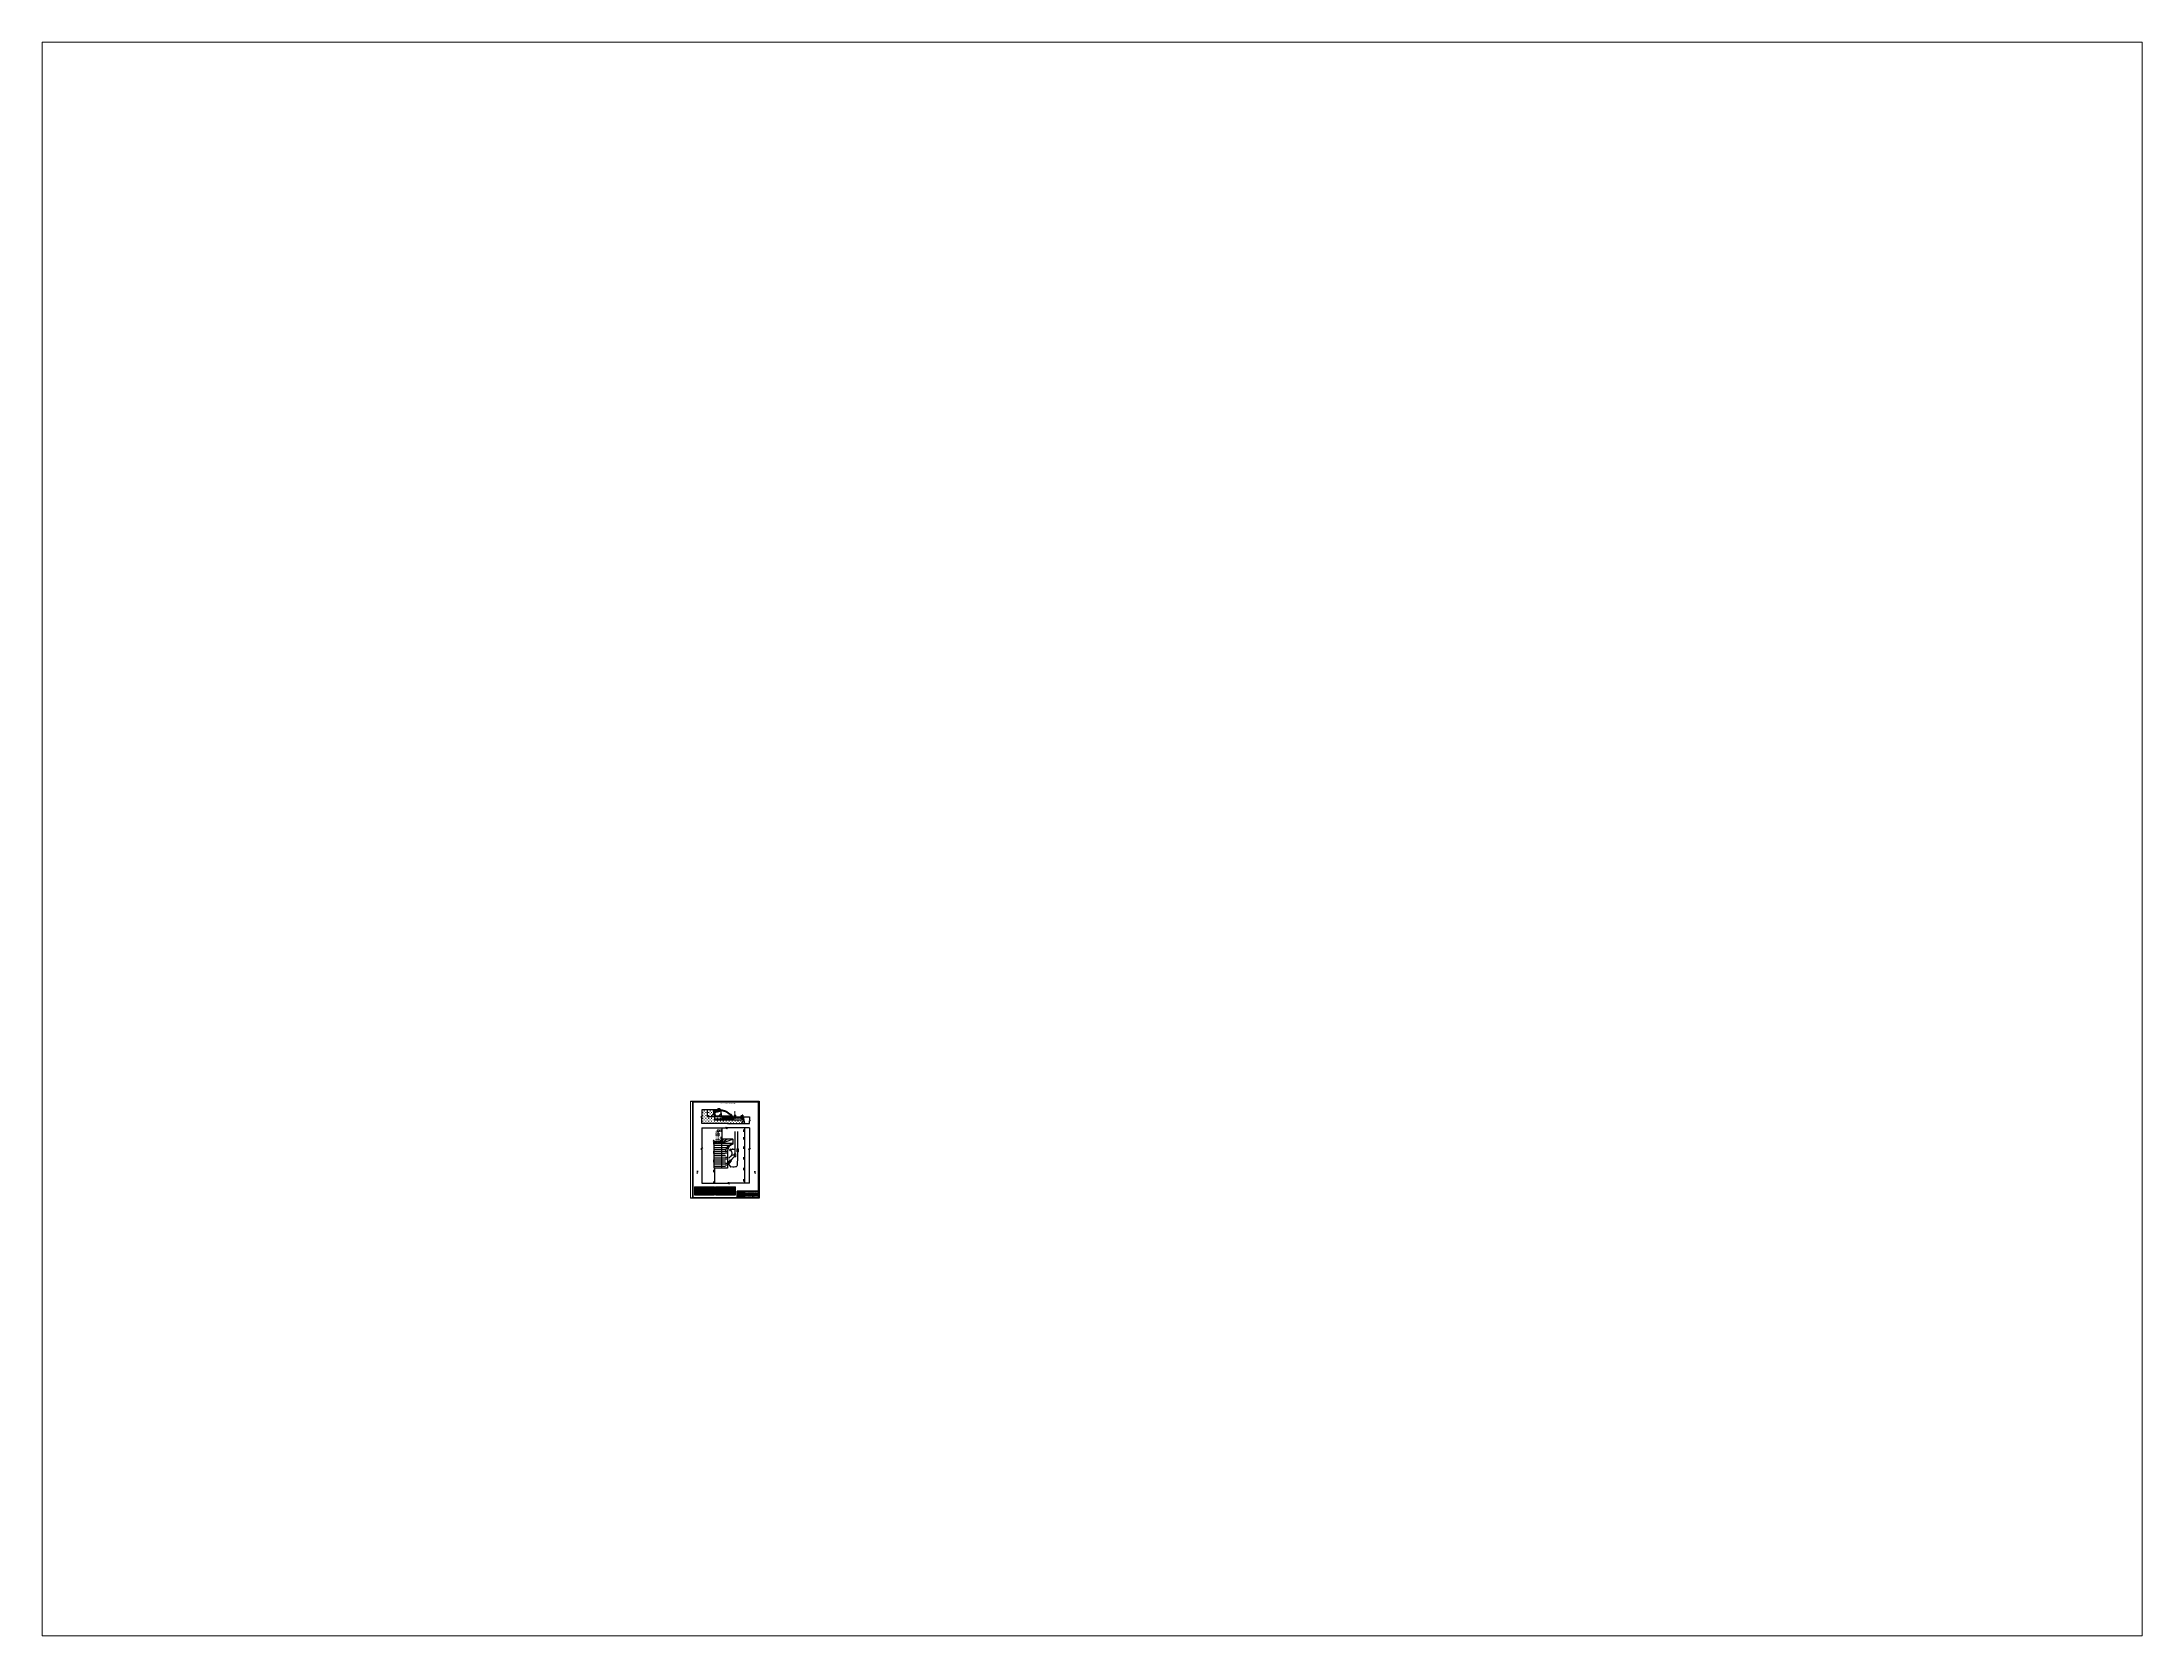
# Paper-space layout 'Layout2' of a CAD drawing. Header units: millimetres. Extents: x 26 to 231, y 20 to 176.
# The model-space entities are those that its viewports show. They can reach past a viewport. Long polylines and large blocks are cut down to what shows.
import ezdxf

# ---------------------------------------------------------------- set-up
doc = ezdxf.new("R2010")
doc.units = ezdxf.units.MM
for name, pattern in [('ACAD_ISO02W100', [15, 12, -3]), ('ACAD_ISO03W100', [30, 12, -18]), ('BORDER2', [22.225, 6.35, -3.175, 6.35, -3.175, 0, -3.175]), ('DOT', [0.25, 0, -0.25]), ('K5LT_BASIC', [0]), ('K5LT_THIN', [0])]:
    doc.linetypes.add(name, pattern=pattern)
doc.layers.add('KONTUR', color=7, linetype='Continuous')
doc.layers.add('Рамка', color=30, linetype='Continuous')
doc.layers.add('Основа', color=10, linetype='K5LT_BASIC', lineweight=35)
doc.layers.add('Основная', color=7, linetype='Continuous', lineweight=40)
doc.styles.add('KTEXTSTYLE', font='GOST_AU.SHX', dxfattribs={"width": 0.96, "height": 5})
doc.styles.add('Такие дела', font='GOST_A.TTF', dxfattribs={"oblique": 15})
doc.dimstyles.new('ISO-25', dxfattribs={"dimtxt": 2.5, "dimasz": 2.5, "dimexe": 1.25, "dimexo": 0.625, "dimtad": 1, "dimtxsty": 'Standard', "dimcen": 2.5, "dimadec": 0, "dimazin": 0, "dimtfac": 1, "dimtmove": 0, "dimatfit": 3, "dimfxl": 1, "dimarcsym": 0})

# ---------------------------------------------------------------- blocks, each defined once
blk = doc.blocks.new('U0')
at = {"color": 7, "lineweight": 60}
for p, q in [((431, 60), (431, 35)), ((589, 35), (469, 35))]:
    blk.add_line(p, q, dxfattribs=at)
at = {"color": 7}
blk.add_line((589, 30), (539, 30), dxfattribs=at)
at = {"layer": 'KONTUR'}
for p, q in [((0, 841), (594, 841)), ((594, 841), (594, 0)), ((594, 0), (0, 0))]:
    blk.add_line(p, q, dxfattribs=at)
at = {"layer": 'Основная'}
for p, q in [((20, 5), (20, 836)), ((589, 836), (20, 836)), ((589, 5), (589, 836)), ((589, 5), (20, 5))]:
    blk.add_line(p, q, dxfattribs=at)
at = {"layer": 'Рамка', "color": 7, "linetype": 'K5LT_THIN', "lineweight": 18}
for p, q in [((0, 0), (0, 841)), ((0, 0), (0, 826)), ((404, 55), (469, 55)), ((404, 50), (469, 50)), ((404, 45), (469, 45)), ((404, 30), (469, 30)), ((404, 25), (469, 25)), ((404, 20), (469, 20)), ((404, 15), (469, 15)), ((404, 10), (469, 10))]:
    blk.add_line(p, q, dxfattribs=at)
at = {"layer": 'Рамка', "color": 7, "linetype": 'K5LT_BASIC', "lineweight": 60}
for p, q in [((404, 5), (404, 60)), ((404, 5), (404, 60)), ((404, 5), (404, 60)), ((404, 5), (404, 60)), ((404, 5), (404, 60)), ((404, 5), (404, 60)), ((404, 60), (589, 60)), ((404, 40), (469, 40)), ((404, 35), (469, 35)), ((411, 35), (411, 60)), ((421, 5), (421, 60)), ((444, 5), (444, 60)), ((459, 5), (459, 60)), ((469, 5), (469, 60)), ((469, 45), (589, 45)), ((469, 20), (539, 20)), ((539, 5), (539, 35)), ((539, 30), (554, 30)), ((539, 20), (589, 20)), ((554, 20), (554, 35)), ((554, 30), (589, 30)), ((571, 20), (571, 35))]:
    blk.add_line(p, q, dxfattribs=at)
at = {"color": 7, "style": 'Такие дела', "oblique": 15}
for s, p in [('Паспорт роботи навантажувача', (477, 29)), ('екскаватора ЕКГ-5А', (486, 23))]:
    blk.add_text(s, height=3.5, dxfattribs=at).set_placement(p)
at = {"layer": 'Рамка', "insert": (9, 259), "char_height": 2.5, "attachment_point": 1, "rotation": 90, "style": 'KTEXTSTYLE'}
blk.add_mtext('\\H3.5;\\W0.965;\\Q15;\\Q15; ', dxfattribs=at)
at = {"layer": 'Рамка', "color": 7, "attachment_point": 1, "style": 'KTEXTSTYLE'}
for s, insert, char_height in [('\\H3.5;\\W0.965;\\Q15;\\Q15;Зм', (405, 39), 2.5), ('\\H3.5;\\W0.965;\\Q15;\\Q15;Р', (404, 34), 2.5), ('{\\H1.4x;\\Q15;\\W0.965;Керівник}', (404, 29), 2.5), ('{\\H1.4x;\\Q15;\\W0.865;Консульт.}', (404, 24), 2.5), ('\\H3.5;\\W0.965;\\Q15;\\Q15;Н.контр.', (404, 14), 2.5), ('{\\H1.4x;\\Q15;\\W0.965;Зав. каф.}', (404, 9), 2.5), ('\\H3.5;\\W0.965;\\Q15;\\Q15;о', (407, 34), 2.5), ('\\H3.5;\\W0.965;\\Q15;\\Q15;зр', (409, 34), 2.5), ('\\H3.5;\\W0.965;\\Q15;\\Q15;.', (409, 39), 2.5), ('{\\H1.4x;\\Q15;\\W0.865;Кільк.}', (412, 39), 2.5), ('\\H3.5;\\W0.965;\\Q15;\\Q15;о', (412, 34), 2.5), ('\\H3.5;\\W0.965;\\Q15;\\Q15;б.', (414, 34), 2.5), ('\\H3.5;\\W0.965;\\Q15;\\Q15;\\W0.665;Аркуш', (422, 39), 2.5), ('{\\H1.4x;\\Q15;\\W0.965;Хоменко Р.Г.}', (422, 34), 2.5), ('{\\H1.4x;\\Q15;\\W0.965;Косенко Т.В.}', (422, 29), 2.5), ('{\\H1.4x;\\Q15;\\W0.965;Ган А.Л.}', (422, 14), 2.5), ('{\\H1.4x;\\Q15;\\W0.965;Кравець В.Г.}', (421, 9), 2.5), ('\\H3.5;\\W0.965;\\Q15;\\Q15;П', (448, 39), 2.5), ('\\H3.5;\\W0.965;\\Q15;\\Q15;і', (450, 39), 2.5), ('\\H3.5;\\W0.965;\\Q15;\\Q15;дп.', (451, 39), 2.5), ('\\H3.5;\\W0.965;\\Q15;\\Q15;\\W0.816;Дата', (460, 39), 2.5), ('\\pi-42.302;{\\fGOST type A|b0|i0|c204|p34;\\Q15;\\W1;Реконструкція Малинського КДЗ}', (527, 43), 5), ('\\A1;\\pi-15.855;{\\fGOST type A|b0|i0|c204|p34;\\Q15;\\W1;Видобувні роботи}', (504, 15), 3.5), ('{\\Q15;\\W0.965;ОБ-41.1168.095.005}', (494, 56), 7), ('{\\H1.4x;\\Q15;\\W0.965;Стадія}', (541, 34), 2.5), ('{\\Q15;\\W0.965;ДП}', (541, 29), 7), ('{\\Q15;\\W0.965;НТУУ "КПІ"}', (546, 18), 7), ('{\\H1.4x;\\Q15;\\W0.965;Аркуш}', (557, 34), 2.5), ('{\\Q15;\\W0.965;5}', (559, 29), 7), ('{\\H1.4x;\\Q15;\\W0.965;Аркушів}', (573, 34), 2.5), ('{\\Q15;\\W0.965;8}', (577, 29), 7)]:
    blk.add_mtext(s, dxfattribs=dict(at, insert=insert, char_height=char_height))
at = {"layer": 'Рамка', "color": 7, "insert": (431, 39), "char_height": 2.5, "attachment_point": 1, "line_spacing_factor": 0.8, "style": 'KTEXTSTYLE'}
blk.add_mtext('{\\H1.4x;\\Q15;\\W0.765;№ докум.}', dxfattribs=at)
blk = doc.blocks.new('*D211')
at = {"color": 0, "lineweight": -2, "transparency": 16777216}
for p, q in [((445, 707), (445, 720)), ((454, 719), (448, 719)), ((457, 707), (457, 720))]:
    blk.add_line(p, q, dxfattribs=at)
at = {"color": 0, "transparency": 16777216}
for points in [[(448, 720), (448, 719), (445, 719)], [(454, 720), (454, 719), (457, 719)]]:
    blk.add_solid(points, dxfattribs=at)
at = {"layer": 'Defpoints', "color": 0, "transparency": 16777216}
for p in [(445, 719), (445, 706), (457, 706)]:
    blk.add_point(p, dxfattribs=at)
at = {"color": 0, "transparency": 16777216, "insert": (451, 721), "char_height": 2.5, "attachment_point": 5, "style": 'Такие дела'}
blk.add_mtext('Пб', dxfattribs=at)

msp = doc.modelspace()

# ---------------------------------------------------------------- hatches: boundary and pattern name
h = msp.add_hatch()
h.set_pattern_fill('ANSI31', scale=0.4, angle=330, style=0)
h.set_pattern_definition([(15, (-1690.8794, -650.534), (-0.3287002, 1.2267258), [])])
h.paths.add_polyline_path([(352.766, 423.514), (347.446, 428.847), (336.871, 418.248), (342.11, 412.846)])

# ---------------------------------------------------------------- linework, layer by layer
at = {"linetype": 'Continuous', "lineweight": 9}
for p, q in [((104.133, 742.834), (110.483, 742.834)), ((107.308, 765.059), (107.308, 766.085)), ((107.308, 739.659), (107.308, 746.009)), ((116.833, 755.534), (123.183, 755.534)), ((116.833, 730.134), (123.183, 730.134)), ((120.008, 752.359), (120.008, 758.709)), ((120.008, 726.959), (120.008, 733.309)), ((129.533, 742.834), (135.883, 742.834)), ((132.708, 765.059), (132.708, 766.085)), ((132.708, 739.659), (132.708, 746.009)), ((142.233, 755.534), (148.583, 755.534)), ((142.233, 730.134), (148.583, 730.134)), ((145.408, 752.359), (145.408, 758.709)), ((145.408, 726.959), (145.408, 733.309)), ((154.933, 742.834), (161.283, 742.834)), ((158.108, 765.059), (158.108, 766.085)), ((158.108, 739.659), (158.108, 746.009)), ((167.633, 755.534), (173.983, 755.534)), ((167.633, 730.134), (173.983, 730.134)), ((170.808, 752.359), (170.808, 758.709)), ((170.808, 726.959), (170.808, 733.309)), ((180.333, 742.834), (186.683, 742.834)), ((183.508, 765.059), (183.508, 766.085)), ((183.508, 739.659), (183.508, 746.009)), ((193.033, 755.534), (199.383, 755.534)), ((193.033, 730.134), (199.383, 730.134)), ((196.208, 752.359), (196.208, 758.709)), ((196.208, 726.959), (196.208, 733.309)), ((91.873, 704.734), (97.783, 704.734)), ((94.608, 702.64), (94.608, 706.63)), ((104.133, 717.434), (110.483, 717.434)), ((104.133, 692.034), (110.483, 692.034)), ((104.133, 666.634), (110.483, 666.634)), ((107.308, 714.259), (107.308, 720.609)), ((107.308, 688.859), (107.308, 695.209)), ((107.308, 663.459), (107.308, 669.809)), ((116.833, 704.734), (123.183, 704.734)), ((116.833, 679.334), (123.183, 679.334)), ((116.833, 653.934), (123.183, 653.934)), ((120.008, 701.559), (120.008, 707.909)), ((120.008, 676.159), (120.008, 682.509)), ((120.008, 650.759), (120.008, 657.109)), ((129.533, 717.434), (135.883, 717.434)), ((129.533, 692.034), (135.883, 692.034)), ((129.533, 666.634), (135.883, 666.634)), ((132.708, 714.259), (132.708, 720.609)), ((132.708, 688.859), (132.708, 695.209)), ((132.708, 663.459), (132.708, 669.809)), ((142.233, 704.734), (148.583, 704.734)), ((142.233, 679.334), (148.583, 679.334)), ((142.233, 653.934), (148.583, 653.934)), ((145.408, 701.559), (145.408, 707.909)), ((145.408, 676.159), (145.408, 682.509)), ((145.408, 650.759), (145.408, 657.109)), ((154.933, 717.434), (161.283, 717.434)), ((154.933, 692.034), (161.283, 692.034)), ((154.933, 666.634), (161.283, 666.634)), ((158.108, 714.259), (158.108, 720.609)), ((158.108, 688.859), (158.108, 695.209)), ((158.108, 663.459), (158.108, 669.809)), ((167.633, 704.734), (173.983, 704.734)), ((167.633, 679.334), (173.983, 679.334)), ((167.633, 653.934), (173.983, 653.934)), ((170.808, 701.559), (170.808, 707.909)), ((170.808, 676.159), (170.808, 682.509)), ((170.808, 650.759), (170.808, 657.109)), ((180.333, 717.434), (186.683, 717.434)), ((180.333, 692.034), (186.683, 692.034)), ((180.333, 666.634), (186.683, 666.634)), ((183.508, 714.259), (183.508, 720.609)), ((183.508, 688.859), (183.508, 695.209)), ((183.508, 663.459), (183.508, 669.809)), ((193.033, 704.734), (199.383, 704.734)), ((193.033, 679.334), (199.383, 679.334)), ((193.033, 653.934), (199.383, 653.934)), ((196.208, 701.559), (196.208, 707.909)), ((196.208, 676.159), (196.208, 682.509)), ((196.208, 650.759), (196.208, 657.109)), ((205.733, 717.434), (207.241, 717.434)), ((205.733, 692.034), (212.083, 692.034)), ((205.733, 666.634), (212.083, 666.634)), ((208.908, 688.859), (208.908, 695.209)), ((208.908, 663.459), (208.908, 669.809)), ((218.433, 704.734), (224.783, 704.734)), ((218.433, 679.334), (224.783, 679.334)), ((218.433, 653.934), (224.783, 653.934)), ((221.608, 701.559), (221.608, 706.133)), ((221.608, 676.159), (221.608, 682.509)), ((221.608, 650.759), (221.608, 657.109)), ((231.133, 692.034), (237.483, 692.034)), ((231.133, 666.634), (237.483, 666.634)), ((234.308, 688.859), (234.308, 695.209)), ((234.308, 663.459), (234.308, 669.809)), ((243.833, 704.734), (250.183, 704.734)), ((243.833, 679.334), (250.183, 679.334)), ((243.833, 653.934), (250.183, 653.934)), ((247.008, 701.559), (247.008, 706.131)), ((247.008, 676.159), (247.008, 682.509)), ((247.008, 650.759), (247.008, 657.109)), ((256.533, 692.034), (262.883, 692.034)), ((256.533, 666.634), (262.883, 666.634)), ((259.708, 688.859), (259.708, 695.209)), ((259.708, 663.459), (259.708, 669.809)), ((269.233, 704.734), (275.583, 704.734)), ((269.233, 679.334), (275.583, 679.334)), ((269.233, 653.934), (275.583, 653.934)), ((272.408, 701.559), (272.408, 706.129)), ((272.408, 676.159), (272.408, 682.509)), ((272.408, 650.759), (272.408, 657.109)), ((281.933, 692.034), (288.283, 692.034)), ((281.933, 666.634), (288.283, 666.634)), ((285.108, 688.859), (285.108, 695.209)), ((285.108, 663.459), (285.108, 669.809)), ((294.633, 704.734), (300.983, 704.734)), ((294.633, 679.334), (300.983, 679.334)), ((294.633, 653.934), (300.983, 653.934)), ((297.808, 701.559), (297.808, 706.115)), ((297.808, 676.159), (297.808, 682.509)), ((297.808, 650.759), (297.808, 657.109)), ((307.333, 692.034), (313.683, 692.034)), ((307.333, 666.634), (313.683, 666.634)), ((310.508, 688.859), (310.508, 695.209)), ((310.508, 663.459), (310.508, 669.809)), ((320.033, 704.734), (326.383, 704.734)), ((320.033, 679.334), (323.325, 679.334)), ((320.033, 653.934), (326.383, 653.934)), ((323.208, 701.559), (323.208, 706.124)), ((323.208, 676.159), (323.208, 682.509)), ((323.208, 650.759), (323.208, 657.109)), ((332.733, 692.034), (339.083, 692.034)), ((332.733, 666.634), (339.083, 666.634)), ((335.908, 688.859), (335.908, 695.209)), ((335.908, 663.459), (335.908, 669.809)), ((345.433, 704.734), (351.783, 704.734)), ((345.433, 679.334), (351.783, 679.334)), ((345.433, 653.934), (351.783, 653.934)), ((348.608, 701.559), (348.608, 706.121)), ((348.608, 676.159), (348.608, 682.509)), ((348.608, 650.759), (348.608, 657.109)), ((358.133, 692.034), (364.483, 692.034)), ((358.133, 666.634), (364.483, 666.634)), ((361.308, 688.859), (361.308, 695.209)), ((361.308, 663.459), (361.308, 669.809)), ((370.833, 704.734), (377.183, 704.734)), ((370.833, 679.334), (377.183, 679.334)), ((370.833, 653.934), (377.183, 653.934)), ((374.008, 701.559), (374.008, 706.118)), ((374.008, 676.159), (374.008, 682.509)), ((374.008, 650.759), (374.008, 657.109)), ((383.533, 692.034), (389.883, 692.034)), ((383.533, 666.634), (389.883, 666.634)), ((386.708, 688.859), (386.708, 695.209)), ((386.708, 663.459), (386.708, 669.809)), ((396.233, 704.734), (402.583, 704.734)), ((396.233, 679.334), (402.583, 679.334)), ((396.233, 653.934), (402.583, 653.934)), ((399.408, 701.559), (399.408, 706.116)), ((399.408, 676.159), (399.408, 682.509)), ((399.408, 650.759), (399.408, 657.109)), ((408.933, 692.034), (415.283, 692.034)), ((408.933, 666.634), (415.283, 666.634)), ((412.108, 688.859), (412.108, 695.209)), ((412.108, 663.459), (412.108, 669.809)), ((421.633, 704.734), (427.983, 704.734)), ((421.633, 679.334), (427.983, 679.334)), ((421.633, 653.934), (427.983, 653.934)), ((424.808, 701.559), (424.808, 706.113)), ((424.808, 676.159), (424.808, 682.509)), ((424.808, 650.759), (424.808, 657.109)), ((434.333, 692.034), (440.683, 692.034)), ((434.333, 666.634), (440.683, 666.634)), ((437.508, 688.859), (437.508, 695.209)), ((437.508, 663.459), (437.508, 669.809)), ((447.033, 679.334), (453.383, 679.334)), ((447.033, 653.934), (453.383, 653.934)), ((450.208, 676.159), (450.208, 682.509)), ((450.208, 650.759), (450.208, 657.109)), ((459.733, 666.634), (459.78, 666.634))]:
    msp.add_line(p, q, dxfattribs=at)
at = {"color": 7}
for p, q in [((197.839, 766.085), (144.374, 766.085)), ((145.624, 763.585), (145.624, 708.636)), ((209.443, 706.136), (198.463, 766.092)), ((202.212, 745.079), (211.335, 747.854)), ((202.306, 745.107), (202.573, 743.744)), ((202.573, 743.744), (202.849, 742.214)), ((211.335, 747.854), (224.227, 751.423)), ((224.227, 751.423), (237.713, 754.869)), ((237.713, 754.869), (246.561, 757.721)), ((246.561, 757.721), (258.064, 761.932)), ((246.561, 757.721), (246.561, 757.721)), ((258.064, 761.932), (264.492, 764.879)), ((264.492, 764.879), (272.443, 765.501)), ((272.443, 765.501), (303.731, 756.302)), ((303.731, 756.302), (317.313, 748.861)), ((317.313, 748.861), (330.93, 738.037)), ((330.93, 738.037), (345.633, 728.768)), ((345.633, 728.768), (368.282, 706.119)), ((197.839, 706.136), (144.374, 706.136)), ((208.818, 706.136), (182.917, 706.136)), ((273.241, 706.129), (184.167, 706.136)), ((342.119, 709.348), (208.87, 709.348)), ((209.409, 705.734), (209.409, 685.224)), ((209.409, 705.109), (209.409, 677.03)), ((211.909, 686.474), (365.782, 686.474)), ((211.909, 678.28), (442.781, 678.28)), ((272.616, 706.129), (246.715, 706.132)), ((273.241, 705.504), (273.241, 694.209)), ((275.741, 695.459), (365.782, 695.459)), ((365.782, 686.406), (363.282, 686.406)), ((368.282, 705.732), (368.282, 694.209)), ((368.282, 705.732), (368.282, 685.224)), ((368.282, 705.107), (368.282, 685.156)), ((368.282, 686.406), (374.291, 686.406)), ((374.291, 705.107), (374.291, 685.156)), ((374.291, 704.482), (374.291, 694.318)), ((376.791, 695.568), (415.86, 695.568)), ((376.791, 686.406), (379.291, 686.406)), ((418.36, 704.482), (418.36, 694.318)), ((418.36, 703.857), (418.36, 694.318)), ((420.86, 695.568), (433.935, 695.568)), ((436.435, 703.857), (436.435, 694.318)), ((445.281, 705.109), (445.281, 677.03))]:
    msp.add_line(p, q, dxfattribs=at)
for p, q in [((198.464, 765.46), (198.464, 758.762)), ((200.964, 760.012), (259.762, 760.012)), ((262.262, 765.46), (262.262, 758.762)), ((351.114, 414.845), (358.733, 426.034)), ((358.733, 426.034), (378.22, 426.034))]:
    msp.add_line(p, q)
at = {"color": 7, "linetype": 'BORDER2', "lineweight": 9}
for p, q in [((236.871, 775.528), (254.899, 775.528)), ((236.871, 768.923), (236.871, 775.528)), ((249.268, 768.923), (242.817, 768.923)), ((254.899, 781.089), (254.899, 765.955))]:
    msp.add_line(p, q, dxfattribs=at)
at = {"color": 7, "lineweight": 9}
for p, q in [((385.196, 700.274), (385.196, 755.151)), ((358.737, 710.178), (357.207, 711.88)), ((379.603, 712.055), (381.826, 712.055)), ((381.678, 714.03), (390.945, 714.03)), ((381.703, 717.559), (381.703, 710.155)), ((382.617, 717.583), (382.617, 714.104)), ((388.892, 710.318), (388.892, 711.975)), ((388.892, 711.975), (390.945, 711.975))]:
    msp.add_line(p, q, dxfattribs=at)
at = {"color": 7, "linetype": 'ACAD_ISO02W100'}
msp.add_line((445.328, 706.135), (467.196, 646.365), dxfattribs=at)
at = {"color": 7, "linetype": 'ACAD_ISO03W100', "lineweight": 9}
for p, q in [((379.528, 384.069), (392.732, 383.951)), ((379.528, 358.642), (379.528, 384.069)), ((380.109, 382.89), (392.175, 382.537)), ((380.109, 365.977), (380.109, 382.89)), ((392.175, 365.977), (380.109, 365.977)), ((385.152, 365.888), (391.642, 365.888)), ((385.152, 360.12), (385.152, 365.888)), ((391.642, 365.888), (391.642, 360.12)), ((392.175, 382.537), (392.175, 365.977)), ((392.732, 383.951), (392.732, 358.642)), ((401.611, 402.612), (401.611, 427.922)), ((401.611, 427.922), (414.815, 427.922)), ((414.815, 402.494), (401.611, 402.612)), ((401.936, 426.275), (401.936, 427.918)), ((401.936, 427.918), (403.548, 427.918)), ((402.695, 426.275), (401.936, 426.275)), ((402.168, 404.026), (402.168, 420.586)), ((402.168, 420.586), (414.234, 420.586)), ((414.234, 403.673), (402.168, 404.026)), ((402.701, 420.675), (402.701, 426.443)), ((402.701, 426.443), (409.191, 426.443)), ((409.191, 420.675), (402.701, 420.675)), ((403.548, 427.918), (403.548, 426.444)), ((409.191, 426.443), (409.191, 420.675)), ((413.821, 427.874), (412.213, 427.874)), ((412.213, 427.874), (412.213, 426.199)), ((412.213, 426.199), (413.821, 426.199)), ((413.821, 426.199), (413.821, 427.874)), ((414.234, 420.586), (414.234, 403.673)), ((414.815, 427.922), (414.815, 402.494)), ((392.717, 358.587), (379.513, 358.587)), ((382.13, 360.364), (380.522, 360.364)), ((380.522, 360.364), (380.522, 358.689)), ((380.522, 358.689), (382.13, 358.689)), ((382.13, 358.689), (382.13, 360.364)), ((391.642, 360.12), (385.152, 360.12)), ((390.795, 358.645), (390.795, 360.119)), ((392.407, 358.645), (390.795, 358.645)), ((391.648, 360.288), (392.407, 360.288)), ((392.407, 360.288), (392.407, 358.645))]:
    msp.add_line(p, q, dxfattribs=at)
at = {"color": 0, "lineweight": 100}
for p, q in [((67.043, 230.243), (56.566, 230.243)), ((563.366, 229.083), (552.89, 229.083))]:
    msp.add_line(p, q, dxfattribs=at)
at = {"color": 7, "linetype": 'ByBlock', "lineweight": 9}
for p, q in [((336.698, 306.018), (337.689, 307.109)), ((338.993, 306.149), (337.887, 304.933))]:
    msp.add_line(p, q, dxfattribs=at)
at = {"color": 0}
for p, q in [((34.455, 98.604), (207.48, 98.604)), ((34.455, 98.604), (34.455, 28.604)), ((34.455, 88.604), (207.48, 88.604)), ((34.455, 78.604), (207.48, 78.604)), ((34.455, 68.604), (207.48, 68.604)), ((34.455, 58.604), (207.48, 58.604)), ((34.455, 48.604), (207.48, 48.604)), ((34.455, 38.604), (207.48, 38.604)), ((34.455, 28.604), (207.48, 28.604)), ((139.898, 98.604), (139.898, 28.604)), ((180.946, 98.604), (180.946, 28.604)), ((207.48, 98.604), (207.48, 28.604)), ((216.247, 98.604), (216.247, 28.604)), ((216.247, 98.604), (389.272, 98.604)), ((216.247, 88.604), (389.272, 88.604)), ((216.247, 78.604), (389.272, 78.604)), ((216.247, 68.604), (389.272, 68.604)), ((216.247, 58.604), (389.272, 58.604)), ((216.247, 48.604), (389.272, 48.604)), ((216.247, 38.604), (389.272, 38.604)), ((216.247, 28.604), (389.272, 28.604)), ((321.69, 98.604), (321.69, 28.604)), ((363.92, 98.604), (363.92, 28.604))]:
    msp.add_line(p, q, dxfattribs=at)
at = {"color": 0, "lineweight": 20}
msp.add_line((389.272, 98.604), (389.272, 28.604), dxfattribs=at)
at = {"color": 7}
for points in [[(198.464, 766.085), (98.665, 766.085), (98.665, 716.813)], [(262.262, 766.085), (198.262, 766.085)], [(236.871, 768.923), (238.313, 768.923)], [(254.907, 769.072), (253.748, 769.072)], [(262.262, 766.085), (262.262, 766.085)], [(98.665, 716.813), (105.623, 710.108), (90.918, 705.466), (98.665, 699.534)], [(97.984, 609.85), (306.991, 609.882)], [(97.984, 609.85), (98.1, 438.198)], [(98.665, 646.133), (98.665, 699.534)], [(333.168, 646.133), (328.275, 637.308), (325.005, 653.451), (322.143, 646.094), (98.665, 646.133)], [(261.613, 593.211), (272.562, 593.211)], [(261.613, 581.681), (272.562, 581.681)], [(272.594, 609.85), (272.594, 514.041)], [(273.241, 706.129), (512.306, 706.103)], [(306.991, 609.882), (309.537, 619.556), (314.686, 600.51), (318.291, 609.776)], [(511.46, 609.85), (318.291, 609.776)], [(333.168, 646.133), (512.336, 646.184)], [(367.309, 706.119), (365.651, 706.11)], [(367.309, 706.119), (368.282, 706.119)], [(436.435, 706.135), (440.733, 712.477), (445.328, 706.135)], [(455.922, 593.33), (466.872, 593.33)], [(455.922, 581.799), (466.872, 581.799)], [(456.414, 706.103), (467.196, 646.365)], [(466.891, 609.85), (466.891, 129.923)], [(512.306, 679.857), (510.346, 676.734), (515.779, 673.069), (512.336, 670.761)], [(511.46, 609.85), (511.571, 435.492)], [(512.306, 706.103), (512.306, 679.857)], [(512.336, 646.184), (512.336, 670.761)], [(98.1, 438.198), (105.058, 431.492), (90.353, 426.85), (98.1, 420.919)], [(98.028, 420.973), (98.045, 130.198)], [(197.821, 403.948), (203.465, 403.948)], [(197.821, 392.418), (203.464, 392.418)], [(197.832, 484.503), (203.455, 484.503)], [(197.832, 472.973), (203.455, 472.973)], [(269.468, 476.113), (203.457, 483.345)], [(203.467, 490.366), (203.46, 264.987)], [(203.46, 404.513), (302.175, 404.513)], [(203.505, 368.713), (302.216, 368.713)], [(203.544, 386.613), (302.09, 386.613)], [(203.549, 440.313), (313.961, 440.313)], [(203.549, 422.413), (305.13, 422.413)], [(203.561, 476.113), (367.469, 476.113)], [(203.561, 458.213), (333.575, 458.213)], [(206.644, 493.672), (263.662, 493.672)], [(269.468, 476.113), (228.314, 493.672)], [(269.468, 476.113), (251.557, 493.672)], [(269.468, 476.113), (256.956, 479.822)], [(269.468, 476.113), (257.124, 476.88)], [(269.468, 476.113), (259.024, 483.479)], [(261.594, 527.903), (272.543, 527.903)], [(261.594, 516.373), (272.543, 516.373)], [(269.468, 476.113), (265.227, 486.818)], [(269.468, 476.113), (318.782, 513.952)], [(269.468, 476.113), (285.428, 513.952)], [(269.468, 513.889), (269.468, 261.228)], [(269.468, 476.113), (367.476, 510.711)], [(269.468, 476.113), (271.272, 486.977)], [(269.468, 476.113), (276.521, 485.387)], [(269.468, 476.113), (280.179, 482.048)], [(269.468, 476.113), (283.361, 478.549)], [(269.468, 476.113), (269.468, 476.113)], [(269.468, 476.113), (269.468, 476.113)], [(270.345, 514.038), (364.266, 514.036)], [(311.504, 435.334), (323.399, 425.497)], [(317.672, 444.583), (329.568, 438.417)], [(328.686, 455.177), (335.736, 447.102)], [(337.057, 460.022), (344.547, 455.911)], [(367.476, 510.711), (367.441, 468.011)], [(455.94, 444.541), (466.89, 444.541)], [(455.94, 433.011), (466.89, 433.011)], [(455.968, 525.226), (466.917, 525.226)], [(455.968, 513.696), (466.917, 513.696)], [(511.571, 435.492), (518.702, 428.93), (503.997, 424.288), (511.743, 418.356)], [(511.571, 129.935), (511.743, 418.356)], [(197.836, 242.675), (208.785, 242.675)], [(197.836, 231.144), (208.785, 231.144)], [(197.882, 330.585), (203.462, 330.585)], [(197.882, 319.055), (203.447, 319.055)], [(203.455, 332.913), (302.216, 332.913)], [(203.465, 315.013), (302.216, 315.013)], [(203.505, 350.813), (302.216, 350.813)], [(320.335, 261.193), (206.97, 261.284)], [(208.794, 261.282), (208.775, 130.227)], [(345.39, 359.877), (331.956, 348.378)], [(338.61, 316.214), (334.517, 309.175), (332.879, 299.68), (332.879, 293.787), (334.681, 287.73), (340.412, 279.873), (348.044, 271.921), (348.044, 271.921), (350.537, 270.722), (350.537, 270.722), (350.537, 270.722), (350.537, 270.722), (350.537, 270.722)], [(338.43, 306.664), (338.993, 306.149)], [(407.512, 344.504), (405.236, 299.546), (404.967, 293.08), (403.35, 284.191), (401.194, 277.456), (395.805, 272.877), (389.338, 271.261), (379.907, 269.914), (368.263, 269.274), (350.537, 270.722)], [(455.917, 261.358), (466.867, 261.358)], [(455.917, 249.828), (466.867, 249.828)], [(455.963, 352.483), (466.913, 352.483)], [(455.963, 340.953), (466.913, 340.953)], [(98.045, 130.198), (325.75, 130.256)], [(197.826, 141.757), (208.775, 141.757)], [(197.826, 130.227), (208.775, 130.227)], [(325.812, 130.251), (328.359, 139.924), (332.235, 121.788), (337.05, 129.886)], [(511.571, 129.935), (337.05, 129.886)], [(455.938, 163.16), (466.888, 163.16)], [(455.938, 151.63), (466.888, 151.63)]]:
    msp.add_lwpolyline(points, dxfattribs=at)
at = {"color": 7, "linetype": 'ACAD_ISO02W100'}
for points in [[(273.241, 706.129), (262.262, 766.085)], [(266.953, 510.623), (266.953, 496.462)]]:
    msp.add_lwpolyline(points, dxfattribs=at)
at = {"color": 7, "linetype": 'BORDER2', "lineweight": 9}
for points in [[(232.581, 589.863), (250.727, 589.863), (250.727, 578.796), (232.581, 578.796)], [(234.519, 589.925), (238.691, 589.925), (238.691, 591.09), (234.519, 591.09)], [(234.519, 577.562), (238.691, 577.562), (238.691, 578.728), (234.519, 578.728)], [(244.665, 589.925), (248.837, 589.925), (248.837, 591.09), (244.665, 591.09)], [(244.948, 577.527), (249.12, 577.527), (249.12, 578.692), (244.948, 578.692)]]:
    msp.add_lwpolyline(points, close=True, dxfattribs=at)
at = {"color": 7}
for points, const_width in [([(261.599, 502.145), (261.611, 609.804)], 0.5), ([(261.613, 589.562), (264.533, 589.562)], 0.5), ([(261.613, 585.475), (264.387, 585.475)], 0.5), ([(455.868, 609.85), (455.868, 129.919)], 0.5), ([(455.922, 589.681), (458.842, 589.681)], 0.5), ([(455.922, 585.594), (458.696, 585.594)], 0.5), ([(197.828, 495.517), (197.82, 130.223)], 0.5), ([(197.821, 400.299), (200.741, 400.299)], 0.5), ([(197.821, 396.212), (200.595, 396.212)], 0.5), ([(197.832, 480.854), (200.752, 480.854)], 0.5), ([(197.832, 476.767), (200.606, 476.767)], 0.5), ([(197.828, 495.517), (197.858, 495.87), (197.933, 496.342), (198.147, 496.92), (198.447, 497.477), (198.672, 497.777), (199.036, 498.13), (199.422, 498.43), (199.904, 498.698), (200.375, 498.88), (200.964, 498.997), (201.532, 499.03), (201.96, 499.03)], 0.25), ([(258.306, 499.032), (201.531, 499.027)], 0.5), ([(258.267, 499.031), (258.553, 499.067), (258.995, 499.151), (259.329, 499.258), (259.758, 499.473), (260.116, 499.688), (260.599, 500.107), (260.851, 500.366), (261.102, 500.76), (261.328, 501.179), (261.512, 501.706), (261.596, 502.175), (261.596, 502.175)], 0.25), ([(261.594, 524.254), (264.513, 524.254)], 0.5), ([(261.594, 520.167), (264.367, 520.167)], 0.5), ([(263.815, 451.682), (273.973, 451.682)], 0.5), ([(263.827, 446.955), (273.986, 446.955)], 0.5), ([(264.084, 434.233), (274.243, 434.233)], 0.5), ([(264.084, 397.935), (274.243, 397.935)], 0.5), ([(264.097, 429.505), (274.256, 429.505)], 0.5), ([(264.097, 393.208), (274.256, 393.208)], 0.5), ([(264.174, 470.121), (274.333, 470.121)], 0.5), ([(264.187, 465.394), (274.346, 465.394)], 0.5), ([(264.264, 416.014), (274.423, 416.014)], 0.5), ([(264.277, 411.287), (274.436, 411.287)], 0.5), ([(264.444, 380.347), (274.603, 380.347)], 0.5), ([(264.457, 375.619), (274.616, 375.619)], 0.5), ([(302.206, 411.443), (303.411, 417.113), (304.586, 421.4), (306.701, 427.215), (309.168, 432.266), (311.46, 436.377), (314.397, 440.665), (318.333, 445.422), (322.563, 449.827), (325.736, 452.631), (330.436, 456.155), (335.018, 459.033), (339.953, 461.676), (342.518, 462.761), (344.941, 463.711), (346.797, 464.367), (349.196, 465.159), (351.279, 465.793), (354.154, 466.449), (356.825, 466.97), (359.202, 467.377), (362.819, 467.785), (365.4, 467.92), (367.441, 468.011)], 0.5), ([(302.206, 411.443), (302.206, 273.559)], 0.5), ([(313.266, 438.564), (316.791, 436.068)], 0.5), ([(315.91, 442.381), (318.994, 439.885)], 0.5), ([(332.358, 457.21), (334.708, 455.008)], 0.5), ([(335.001, 459.119), (336.911, 456.769)], 0.5), ([(336.871, 418.248), (347.446, 428.847), (363.746, 412.506), (352.926, 401.696), (336.871, 418.248)], 0.16), ([(342.11, 412.846), (352.766, 423.514)], 0.16), ([(455.94, 440.892), (458.86, 440.892)], 0.5), ([(455.94, 436.806), (458.714, 436.806)], 0.5), ([(455.968, 521.578), (458.888, 521.578)], 0.5), ([(455.968, 517.491), (458.742, 517.491)], 0.5), ([(197.882, 326.936), (200.802, 326.936)], 0.5), ([(197.882, 322.849), (200.656, 322.849)], 0.5), ([(197.836, 239.026), (200.756, 239.026)], 0.25), ([(197.836, 234.939), (200.61, 234.939)], 0.25), ([(264.264, 327.669), (274.423, 327.669)], 0.5), ([(264.277, 322.941), (274.436, 322.941)], 0.5), ([(264.432, 272.896), (274.59, 272.896)], 0.5), ([(264.444, 344.728), (274.603, 344.728)], 0.5), ([(264.444, 268.169), (274.603, 268.169)], 0.5), ([(264.457, 340), (274.616, 340)], 0.5), ([(264.624, 362.717), (274.783, 362.717)], 0.5), ([(264.624, 290.831), (274.783, 290.831)], 0.5), ([(264.637, 357.99), (274.795, 357.99)], 0.5), ([(264.637, 286.103), (274.795, 286.103)], 0.5), ([(264.714, 309.5), (274.873, 309.5)], 0.5), ([(264.727, 304.772), (274.885, 304.772)], 0.5), ([(302.206, 273.559), (304.514, 269.274), (306.744, 266.6), (312.316, 264.371), (317.666, 262.366), (320.335, 261.193)], 0.5), ([(455.917, 257.709), (458.837, 257.709)], 0.5), ([(455.917, 253.623), (458.691, 253.623)], 0.5), ([(455.963, 348.834), (458.883, 348.834)], 0.5), ([(455.963, 344.748), (458.737, 344.748)], 0.5), ([(197.826, 138.108), (200.746, 138.108)], 0.25), ([(197.826, 134.022), (200.6, 134.022)], 0.25), ([(455.938, 159.511), (458.858, 159.511)], 0.5), ([(455.938, 155.424), (458.712, 155.424)], 0.5)]:
    msp.add_lwpolyline(points, dxfattribs=dict(at, const_width=const_width))
at = {"color": 7, "lineweight": 9}
for points in [[(378.167, 719.027), (391.948, 719.027), (391.948, 707.99), (378.167, 707.99)], [(379.39, 717.586), (390.983, 717.586), (390.983, 707.921), (379.39, 707.921)], [(379.603, 710.195), (390.808, 710.195), (390.77, 707.921), (379.603, 707.921)], [(379.842, 707.928), (382.384, 707.928), (382.384, 706.133), (379.842, 706.133)], [(388.07, 707.928), (390.612, 707.928), (390.612, 706.133), (388.07, 706.133)]]:
    msp.add_lwpolyline(points, close=True, dxfattribs=at)
at = {"color": 7, "linetype": 'ACAD_ISO03W100'}
for points in [[(385.085, 577.676), (385.524, 380.549)], [(407.403, 578.534), (407.512, 344.504)], [(374.943, 353.144), (374.943, 353.144), (367.087, 346.861), (357.109, 338.127), (338.61, 316.214)]]:
    msp.add_lwpolyline(points, dxfattribs=at)
at = {"color": 7, "linetype": 'DOT', "const_width": 0.5}
for points in [[(302.248, 402.458), (307.043, 402.458)], [(302.248, 397.01), (307.261, 397.01)], [(302.356, 350.476), (307.151, 350.476)], [(302.356, 345.029), (307.369, 345.029)], [(302.404, 297.917), (307.199, 297.917)], [(302.404, 292.47), (307.417, 292.47)]]:
    msp.add_lwpolyline(points, dxfattribs=at)
at = {"color": 7, "linetype": 'DOT'}
for points in [[(302.206, 407.52), (320.335, 407.527)], [(302.222, 392.868), (320.412, 392.868)], [(320.335, 411.449), (320.335, 261.193)], [(203.527, 297.113), (302.187, 297.113)], [(203.527, 279.213), (302.202, 279.213)], [(302.315, 355.539), (320.444, 355.546)], [(302.331, 340.886), (320.52, 340.886)], [(302.363, 302.98), (320.492, 302.986)], [(302.379, 288.327), (320.568, 288.327)]]:
    msp.add_lwpolyline(points, dxfattribs=at)
at = {"color": 0, "lineweight": 20}
msp.add_lwpolyline([(58.011, 227.743), (58.011, 211.337)], dxfattribs=at)
at = {"color": 7, "linetype": 'ByBlock', "lineweight": 9}
for points in [[(345.466, 332.408), (355.156, 323.438), (338.128, 304.713), (328.359, 313.596)], [(337.395, 315.174), (342.197, 310.808), (338.316, 306.54), (333.515, 310.906)], [(345.103, 331.145), (353.792, 322.766), (342.651, 310.514), (333.724, 318.632)]]:
    msp.add_lwpolyline(points, close=True, dxfattribs=at)
at = {"color": 0, "lineweight": 20, "extrusion": (0, 0, -1)}
msp.add_lwpolyline([(-561.833, 226.583), (-561.833, 210.177)], dxfattribs=at)
at = {"color": 7}
for centre in [(207.476, 742.959), (207.743, 739.616), (208.009, 740.873), (208.169, 734.728), (208.18, 738.433), (208.627, 737.229), (208.649, 735.94), (208.947, 733.726), (209.104, 742.466), (209.107, 729.961), (209.299, 731.222), (209.363, 732.501), (209.864, 728.917), (210.215, 727.681), (210.371, 742.36), (211.612, 742.677), (212.641, 743.231), (213.512, 744.128), (214.752, 743.917), (215.966, 744.207), (217.022, 744.788), (218.183, 745.342), (219.397, 745.236), (220.585, 745.474), (221.612, 746.115), (222.857, 746.559), (224.013, 746.322), (225.258, 746.5), (226.325, 747.122), (227.57, 747.448), (230, 747.537), (231.156, 748.13), (232.458, 748.195), (233.743, 748.049), (234.999, 748.356), (236.066, 749.086), (237.218, 749.626), (238.489, 749.597), (239.73, 749.991), (240.738, 750.794), (242.009, 750.838), (243.294, 750.911), (244.491, 751.379), (245.455, 752.196), (246.729, 752.389), (248.015, 752.662), (249.92, 754.205), (251.218, 753.936), (252.559, 754.169), (253.688, 754.781), (254.454, 755.819), (255.735, 755.718), (256.985, 755.96), (258.074, 756.626), (259.092, 757.403), (260.377, 757.352), (261.598, 757.695), (262.628, 758.471), (263.874, 758.802), (265.159, 758.827), (266.355, 759.285), (267.321, 760.124), (268.604, 760.22), (269.888, 760.172), (271.059, 760.781), (272.278, 760.3), (273.53, 760.011), (274.829, 760.172), (275.663, 759.193), (276.802, 758.568), (278.07, 758.247), (279.388, 758.52), (280.527, 757.894), (281.714, 757.397), (282.997, 757.333), (284.265, 757.653), (285.243, 756.835), (286.447, 756.386), (287.698, 756.354), (288.949, 755.969), (289.992, 755.199), (291.212, 754.815), (292.477, 754.855), (293.626, 754.233), (294.887, 753.914), (296.147, 754.073), (296.929, 753.084), (298.061, 752.462), (299.338, 752.175), (300.63, 752.335), (301.875, 752), (303.071, 751.458), (304.332, 751.298), (305.081, 750.231), (306.007, 749.353), (307.235, 748.955), (308.527, 748.891), (309.325, 747.918), (310.33, 747.168), (311.543, 746.754), (312.819, 746.562), (313.553, 745.493), (314.622, 744.808), (315.86, 744.479), (316.833, 743.682), (317.742, 742.757), (318.827, 742.103), (319.992, 741.513), (320.614, 740.38), (321.603, 739.583), (322.8, 739.12), (323.534, 738.067), (324.315, 737.033), (325.396, 736.395), (326.673, 736.14), (327.199, 734.943), (328.093, 733.986), (329.225, 733.428), (330.486, 733.269), (331.267, 732.248), (332.241, 731.387), (333.421, 730.924), (334.666, 730.828), (335.368, 729.76), (336.436, 729.043), (337.636, 728.609), (338.887, 728.456), (339.525, 727.384), (210.13, 726.409), (210.237, 725.13), (210.897, 724.033), (210.983, 721.518), (211.132, 720.252), (211.164, 722.797), (211.541, 716.54), (211.697, 719.069), (211.857, 717.791), (211.907, 715.366), (212.343, 710.458), (212.35, 711.765), (212.542, 714.249), (212.716, 712.959), (213.656, 720.059), (213.724, 710.631), (215.048, 710.401), (216.372, 710.458), (218.042, 710.516), (219.538, 710.631), (220.632, 710.343), (222.014, 710.458), (223.223, 710.631), (224.547, 710.573), (225.871, 710.401), (227.252, 710.516), (228.576, 710.688), (229.958, 710.573), (231.397, 710.631), (232.721, 710.631), (233.987, 710.688), (235.081, 710.688), (236.29, 710.573), (237.672, 710.688), (238.988, 710.57), (240.213, 710.57), (241.666, 710.706), (242.936, 710.887), (244.162, 710.706), (245.387, 710.842), (246.794, 710.887), (247.883, 710.57), (249.063, 710.297), (250.334, 710.297), (251.559, 710.57), (252.921, 710.615), (254.237, 710.433), (255.825, 710.615), (257.051, 710.524), (258.276, 710.524), (259.594, 710.479), (260.774, 710.751), (261.905, 710.727), (263.211, 710.504), (264.453, 710.249), (265.6, 710.568), (266.906, 710.695), (268.117, 710.345), (269.328, 710.44), (270.729, 710.695), (271.972, 710.663), (273.278, 710.185), (274.68, 710.44), (275.89, 710.727), (277.26, 710.695), (278.598, 710.249), (279.872, 710.631), (281.21, 710.727), (282.388, 710.631), (283.535, 710.217), (284.937, 710.504), (285.956, 710.631), (287.326, 710.472), (288.537, 710.217), (289.811, 710.663), (291.149, 710.663), (292.455, 710.44), (293.825, 710.568), (295.259, 710.663), (296.533, 710.568), (297.775, 710.09), (299.241, 710.599), (300.674, 710.663), (301.917, 710.377), (303.223, 710.568), (304.593, 710.727), (305.867, 710.791), (307.095, 710.313), (308.274, 710.759), (309.516, 710.822), (310.822, 710.536), (312.224, 710.44), (313.467, 710.663), (314.868, 710.663), (316.143, 710.472), (317.385, 710.504), (318.596, 710.95), (319.965, 710.822), (321.112, 710.504), (322.387, 710.217), (323.628, 710.727), (324.902, 710.791), (326.24, 710.44), (327.482, 710.536), (328.693, 710.759), (330.031, 710.695), (331.242, 710.122), (332.388, 710.759), (333.663, 710.918), (334.969, 710.791), (336.116, 710.536), (337.39, 710.95), (338.632, 710.982), (339.811, 710.631), (340.572, 726.618), (340.958, 710.09), (341.772, 726.21), (342.114, 710.806), (342.475, 725.156), (342.968, 709.801), (343.443, 724.332), (344.179, 710.024), (344.625, 723.794), (344.894, 722.54), (345.517, 709.96), (345.718, 721.537), (346.727, 709.387), (346.865, 720.964), (347.259, 719.746), (347.874, 710.024), (348.034, 718.689), (349.148, 710.183), (349.151, 718.042), (350.422, 717.802), (350.454, 710.055), (350.86, 716.587), (351.601, 709.801), (351.679, 715.613), (352.795, 714.977), (352.876, 710.215), (353.534, 713.925), (353.661, 712.64), (354.118, 710.247), (354.467, 711.623), (355.611, 711.001), (356.557, 710.211), (357.784, 709.867), (358.937, 710.294)]:
    msp.add_circle(centre, 0.644, dxfattribs=at)
at = {"color": 7, "linetype": 'BORDER2', "lineweight": 9}
for centre, radius in [((240.56, 768.358), 2.327), ((251.525, 768.358), 2.327), ((219.841, 545), 0.884), ((220.278, 573.393), 0.884), ((220.278, 562.734), 0.884), ((220.278, 552.855), 0.884), ((230.164, 545), 0.884), ((230.6, 573.393), 0.884), ((230.6, 562.734), 0.884), ((230.6, 552.855), 0.884), ((241.443, 545), 0.884), ((241.879, 573.393), 0.884), ((241.879, 562.734), 0.884), ((241.879, 552.855), 0.884), ((251.383, 545), 0.884), ((251.819, 562.734), 0.884), ((251.819, 552.855), 0.884), ((251.896, 583.637), 0.884), ((219.841, 535.121), 0.884), ((220.355, 528.275), 0.884), ((220.355, 517.616), 0.884), ((220.355, 507.738), 0.884), ((230.164, 535.121), 0.884), ((230.677, 528.275), 0.884), ((230.677, 517.616), 0.884), ((230.677, 507.738), 0.884), ((241.443, 535.121), 0.884), ((241.956, 528.275), 0.884), ((241.956, 517.616), 0.884), ((241.956, 507.738), 0.884), ((251.383, 535.121), 0.884), ((251.393, 528.435), 0.884), ((251.896, 517.616), 0.884), ((251.896, 507.738), 0.884)]:
    msp.add_circle(centre, radius, dxfattribs=at)
at = {"color": 7}
for centre, radius, start, end in [((209.443, 706.136), 25.276, 106.0466327, 174.3306131), ((207.817, 742.141), 0.644, 159.0996489, 66.1543408), ((228.726, 747.3), 0.644, 197.8118324, 147.5801963), ((273.241, 706.129), 25.276, 106.0466327, 174.3243614), ((249.156, 753.249), 0.644, 69.4520967, 33.3304401), ((355.297, 709.896), 0.644, 100.9106312, 47.3471886), ((356.444, 709.355), 0.644, 130.2962336, 34.5447922), ((357.613, 711.02), 0.644, 137.7232432, 15.6919975), ((467.231, 646.171), 25.535, 105.8432004, 174.4046487), ((207.03, 490.121), 3.571, 87.8680423, 179.0582168), ((258.009, 502.645), 3.625, 273.7198479, 352.0783128), ((263.408, 497.307), 3.645, 273.9846814, 346.6837642), ((270.498, 510.495), 3.547, 87.4645171, 179.2198574), ((368.6, 400.775), 67.245, 90.9876969, 170.8724837), ((387.275, 403.596), 67.399, 107.1144463, 173.3091906), ((323.347, 389.761), 37.134, 306.4126755, 38.1731643), ((389.81, 310.69), 66.275, 103.3220721, 132.0849435), ((363.857, 510.429), 3.63, 4.4538717, 83.5340865), ((207.029, 264.854), 3.571, 177.8680423, 269.0582168)]:
    msp.add_arc(centre, radius, start, end, dxfattribs=at)
at = {"color": 7, "lineweight": 25}
msp.add_arc((201.398, 495.458), 3.571, 87.8680423, 179.0582168, dxfattribs=at)
at = {"color": 7}
for centre, major_axis in [((204.352, 743.311), (0.573, -2.292)), ((205.702, 735.212), (0.573, -2.292)), ((206.474, 730.584), (0.573, -2.292)), ((207.906, 745.142), (2.236, 0.764)), ((207.374, 725.956), (0.573, -2.292)), ((212.435, 746.478), (2.236, 0.764)), ((216.964, 747.733), (2.236, 0.764)), ((221.529, 748.988), (2.236, 0.764)), ((226.14, 750.243), (2.236, 0.764)), ((230.724, 751.443), (2.236, 0.764)), ((235.324, 752.608), (2.236, 0.764)), ((239.88, 753.89), (2.236, 0.764)), ((244.382, 755.335), (2.236, 0.764)), ((248.911, 756.89), (2.236, 0.764)), ((253.386, 758.481), (2.236, 0.764)), ((257.89, 760.135), (2.236, 0.764)), ((262.214, 762.04), (2.236, 0.764)), ((266.686, 763.397), (2.349, 0.253)), ((271.405, 763.765), (2.349, 0.253)), ((275.955, 762.758), (-2.259, 0.692)), ((280.459, 761.38), (-2.259, 0.692)), ((285.038, 760.101), (-2.259, 0.692)), ((289.597, 758.729), (-2.259, 0.692)), ((294.059, 757.406), (-2.259, 0.692)), ((298.57, 756.082), (-2.259, 0.692)), ((302.786, 754.906), (-2.259, 0.692)), ((306.856, 752.749), (-2.259, 0.692)), ((310.876, 750.543), (-2.259, 0.692)), ((314.848, 748.288), (-2.259, 0.692)), ((318.672, 745.642), (-2.259, 0.692)), ((322.124, 742.871), (-2.259, 0.692)), ((325.621, 740.152), (-2.259, 0.692)), ((328.945, 737.433), (-2.259, 0.692)), ((332.701, 734.886), (-2.259, 0.692)), ((336.748, 732.504), (-2.259, 0.692)), ((340.614, 730.054), (-2.259, 0.692)), ((344.372, 727.496), (-2.259, 0.692)), ((208.21, 721.199), (0.573, -2.292)), ((209.046, 716.507), (0.573, -2.292)), ((210.075, 711.879), (0.573, -2.292)), ((211.631, 707.59), (2.363, 0)), ((216.427, 707.663), (2.363, 0)), ((221.078, 707.737), (2.363, 0)), ((225.804, 707.737), (2.363, 0)), ((230.529, 707.737), (2.363, 0)), ((235.254, 707.81), (2.363, 0)), ((239.979, 707.663), (2.363, 0)), ((244.705, 707.884), (2.363, 0)), ((249.651, 707.958), (2.363, 0)), ((254.451, 707.663), (2.363, 0)), ((259.25, 707.81), (2.363, 0)), ((264.078, 707.737), (2.363, 0)), ((268.803, 707.737), (2.363, 0)), ((273.602, 707.81), (2.363, 0)), ((278.549, 707.737), (2.363, 0)), ((283.274, 707.737), (2.363, 0)), ((288.147, 707.663), (2.363, 0)), ((292.946, 707.737), (2.363, 0)), ((297.672, 707.737), (2.363, 0)), ((302.323, 707.737), (2.363, 0)), ((307.196, 707.81), (2.363, 0)), ((312.069, 707.884), (2.363, 0)), ((316.942, 707.81), (2.363, 0)), ((321.741, 707.958), (2.363, 0)), ((326.54, 707.81), (2.363, 0)), ((331.265, 707.884), (2.363, 0)), ((335.916, 707.884), (2.363, 0)), ((339.83, 707.958), (2.363, 0)), ((344.631, 707.788), (2.363, 0)), ((347.258, 724.501), (-2.259, 0.692)), ((349.354, 707.916), (2.363, 0)), ((350.145, 721.561), (-2.259, 0.692)), ((353.14, 718.567), (-2.259, 0.692)), ((354.12, 707.788), (2.363, 0)), ((356.053, 715.681), (-2.259, 0.692)), ((358.885, 712.687), (-2.259, 0.692)), ((358.843, 707.745), (2.363, 0)), ((363.95, 707.896), (-2.259, 0.692))]:
    msp.add_ellipse(centre, major_axis=major_axis, ratio=0.687314057, dxfattribs=at)
for centre, major_axis, start_param, end_param in [((204.931, 739.84), (0.573, -2.292), 3.752423923, 8.582150462), ((205.694, 741.336), (0.573, -2.292), 6.503774162, 8.91203229), ((206.374, 736.897), (0.573, -2.292), 6.576924842, 8.91203229), ((207.073, 732.357), (0.573, -2.292), 6.628636503, 8.91203229), ((207.923, 727.638), (0.573, -2.292), 6.670369946, 8.91203229), ((210.416, 744.669), (-2.319, -0.45), 6.705854859, 9.276593412), ((210.416, 744.669), (-2.319, -0.45), 4.692574368, 4.77333758), ((214.899, 746.242), (-2.319, -0.45), 6.855832793, 9.067607734), ((214.899, 746.242), (-2.319, -0.45), 4.6319524, 4.836455263), ((219.525, 747.529), (-2.319, -0.45), 6.851497428, 9.056103824), ((219.525, 747.529), (-2.319, -0.45), 4.653396771, 4.880731423), ((224.341, 748.626), (-2.319, -0.45), 6.701528432, 9.198880254), ((224.341, 748.626), (-2.319, -0.45), 4.773871468, 4.913630674), ((229.062, 749.579), (-2.319, -0.45), 6.508884912, 9.380562509), ((229.062, 749.579), (-2.319, -0.45), 4.853997908, 4.888060938), ((233.781, 750.362), (-2.319, -0.45), 6.239310813, 9.626804341), ((233.781, 750.362), (-2.319, -0.45), 4.882487358, 4.910756275), ((238.22, 751.848), (-2.319, -0.45), 6.4605018, 9.484845565), ((238.22, 751.848), (-2.319, -0.45), 4.851739592, 4.863549033), ((242.806, 753.121), (-2.319, -0.45), 6.449134328, 9.60151553), ((242.806, 753.121), (-2.319, -0.45), 4.872595975, 4.874352824), ((247.137, 754.777), (-2.319, -0.45), 6.605241223, 9.502439469), ((247.137, 754.777), (-2.319, -0.45), 4.799167057, 4.843243398), ((251.595, 756.263), (-2.319, -0.45), 6.580752399, 9.560588111), ((251.595, 756.263), (-2.319, -0.45), 4.784105471, 4.801643688), ((255.884, 758.003), (-2.319, -0.45), 6.705336741, 9.472558989), ((255.884, 758.003), (-2.319, -0.45), 4.70033366, 4.767453708), ((260.215, 759.616), (-2.319, -0.45), 6.712840174, 9.647853819), ((260.215, 759.616), (-2.319, -0.45), 4.673074985, 4.690875115), ((264.716, 761.059), (-2.319, -0.45), 6.405192382, 9.607829854), ((264.716, 761.059), (-2.319, -0.45), 4.672765694, 4.677607457), ((268.756, 762.504), (-2.259, 0.692), 7.136552832, 9.624994134), ((268.756, 762.504), (-2.259, 0.692), 4.752919081, 4.875046577), ((273.299, 762.334), (-2.259, 0.692), 6.82153771, 9.152294551), ((273.299, 762.334), (-2.259, 0.692), 4.653523428, 4.718816778), ((277.715, 760.636), (-2.259, 0.692), 6.350875624, 9.358137718), ((277.715, 760.636), (-2.259, 0.692), 4.690374381, 4.69195663), ((282.138, 759.642), (-2.259, 0.692), 6.564327086, 9.226517175), ((282.138, 759.642), (-2.259, 0.692), 4.575889349, 4.646469955), ((286.724, 758.645), (-2.259, 0.692), 6.745477511, 9.00967207), ((291.262, 757.132), (-2.259, 0.692), 0.366500611, 2.812810672), ((291.262, 757.132), (-2.259, 0.692), 4.560038227, 4.650268547), ((294.685, 756.257), (-2.259, 0.692), 7.076133719, 9.23106455), ((294.685, 756.257), (-2.259, 0.692), 4.053193899, 4.105463854), ((299.064, 754.506), (-2.259, 0.692), 6.241462781, 9.442378265), ((299.064, 754.506), (-2.259, 0.692), 4.064219118, 4.237748832), ((303.631, 753.63), (-2.259, 0.692), 0.295200417, 2.401870893), ((307.532, 751.189), (-2.259, 0.692), 0.050656917, 2.536723643), ((311.672, 749.04), (-2.259, 0.692), 0.134944252, 2.429741625), ((315.704, 746.813), (-2.259, 0.692), 0.177030506, 2.201398807), ((319.552, 744.266), (-2.259, 0.692), 0.247838633, 1.969622392), ((323.029, 741.427), (-2.259, 0.692), 0.216576555, 2.009351614), ((326.346, 738.482), (-2.259, 0.692), 0.013723687, 2.083860083), ((329.902, 735.596), (-2.259, 0.692), 0.013790544, 2.300914324), ((333.787, 733.163), (-2.259, 0.692), 0.121955615, 2.384624552), ((337.758, 730.9), (-2.259, 0.692), 0.164009555, 2.266643613), ((337.758, 730.9), (-2.259, 0.692), 4.044127731, 4.324045336), ((341.857, 728.552), (-2.259, 0.692), 0.309535719, 2.044510951), ((208.847, 723.018), (0.573, -2.292), 6.599441911, 8.91203229), ((209.546, 718.394), (0.573, -2.292), 6.695157602, 8.876673718), ((210.37, 713.65), (0.573, -2.292), 6.864343301, 8.872495237), ((213.611, 708.406), (2.363, 0), 6.86471559, 8.893914874), ((218.527, 708.488), (2.363, 0), 6.86471559, 8.893914874), ((223.444, 708.488), (2.363, 0), 6.86471559, 8.893914874), ((228.625, 708.458), (2.363, 0), 6.86471559, 8.893914874), ((232.967, 708.574), (2.363, 0), 6.86471559, 8.893914874), ((237.863, 708.458), (2.363, 0), 6.86471559, 8.893914874), ((242.436, 708.632), (2.363, 0), 6.86471559, 8.893914874), ((246.488, 708.632), (2.363, 0), 6.86471559, 8.893914874), ((252.798, 708.342), (2.363, 0), 6.86471559, 8.893914874), ((256.85, 708.342), (2.363, 0), 6.86471559, 8.893914874), ((261.662, 708.498), (2.363, 0), 6.86471559, 8.893914874), ((266.727, 708.462), (2.363, 0), 6.86471559, 8.893914874), ((271.213, 708.498), (2.363, 0), 6.86471559, 8.893914874), ((276.423, 708.498), (2.363, 0), 6.86471559, 8.893914874), ((281.235, 708.498), (2.363, 0), 6.86471559, 8.893914874), ((286.119, 708.39), (2.363, 0), 6.86471559, 8.893914874), ((290.646, 708.433), (2.363, 0), 6.86471559, 8.893914874), ((295.191, 708.546), (2.363, 0), 6.86471559, 8.893914874), ((300.171, 708.433), (2.363, 0), 6.86471559, 8.893914874), ((304.964, 708.524), (2.363, 0), 6.86471559, 8.893914874), ((309.577, 708.546), (2.363, 0), 6.86471559, 8.893914874), ((314.597, 708.524), (2.363, 0), 6.86471559, 8.893914874), ((319.209, 708.682), (2.363, 0), 6.86471559, 8.893914874), ((324.545, 708.591), (2.363, 0), 6.86471559, 8.893914874), ((329.022, 708.569), (2.363, 0), 6.86471559, 8.893914874), ((333.707, 708.669), (2.363, 0), 6.86471559, 8.893914874), ((338.042, 708.685), (2.363, 0), 6.86471559, 8.893914874), ((338.042, 708.685), (2.363, 0), 4.633418293, 4.675223157), ((344.974, 726.119), (-2.259, 0.692), 0.113769089, 1.79683471), ((347.621, 723.089), (-2.259, 0.692), 6.25258277, 8.203060872), ((350.055, 720.143), (-2.259, 0.692), 5.999981153, 8.443297671), ((353.599, 717.113), (-2.259, 0.692), 0.000112295, 1.908537254), ((350.055, 720.143), (-2.259, 0.692), 9.902318153, 10.033106824), ((356.417, 713.143), (-2.259, 0.692), 5.746541426, 8.58446409), ((356.417, 713.143), (-2.259, 0.692), 10.586779327, 10.596888445), ((361.826, 709.747), (-2.259, 0.692), 3.430354242, 7.017847201), ((361.826, 709.747), (-2.259, 0.692), 7.725738032, 7.984836102)]:
    msp.add_ellipse(centre, major_axis=major_axis, ratio=0.687314057, start_param=start_param, end_param=end_param, dxfattribs=at)
for points in [[(145.208, 763.585), (146.041, 763.585), (145.624, 766.085)], [(202.361, 730.832), (202.551, 730.021), (204.89, 730.998)], [(266.159, 730.826), (266.35, 730.015), (268.688, 730.992)], [(145.208, 708.636), (146.041, 708.636), (145.624, 706.136)], [(184.707, 708.612), (183.874, 708.653), (184.167, 706.136)], [(211.909, 686.891), (211.909, 686.057), (209.409, 686.474)], [(211.909, 678.697), (211.909, 677.863), (209.409, 678.28)], [(248.505, 708.608), (247.673, 708.65), (247.965, 706.132)], [(275.741, 695.875), (275.741, 695.042), (273.241, 695.459)], [(365.782, 695.875), (365.782, 695.042), (368.282, 695.459)], [(365.782, 686.891), (365.782, 686.057), (368.282, 686.474)], [(365.782, 686.823), (365.782, 685.989), (368.282, 686.406)], [(376.791, 695.985), (376.791, 695.151), (374.291, 695.568)], [(376.791, 686.823), (376.791, 685.989), (374.291, 686.406)], [(415.86, 695.985), (415.86, 695.151), (418.36, 695.568)], [(420.86, 695.985), (420.86, 695.151), (418.36, 695.568)], [(433.935, 695.985), (433.935, 695.151), (436.435, 695.568)], [(442.234, 648.641), (441.401, 648.681), (441.696, 646.164)], [(442.781, 678.697), (442.781, 677.863), (445.281, 678.28)], [(460.166, 671.142), (460.354, 670.331), (462.695, 671.3)]]:
    msp.add_solid(points, dxfattribs=at)
for points in [[(200.964, 760.429), (200.964, 759.595), (198.464, 760.012)], [(259.762, 760.429), (259.762, 759.595), (262.262, 760.012)]]:
    msp.add_solid(points)
at = {"color": 0, "lineweight": 20}
msp.add_solid([(57.178, 225.243), (58.011, 230.243), (58.844, 225.243)], dxfattribs=at)
at = {"color": 0, "lineweight": 20, "extrusion": (0, 0, -1)}
msp.add_solid([(-562.667, 224.083), (-561.833, 229.083), (-561, 224.083)], dxfattribs=at)

# ---------------------------------------------------------------- block references
at = {"layer": 'Рамка'}
msp.add_blockref('U0', (0, 0), dxfattribs=at)

# ---------------------------------------------------------------- texts
at = {"color": 7, "style": 'Такие дела', "oblique": 15}
for s, p in [('ROC-L6', (238.843, 784.983)), ('ROC -L6', (234.234, 596.468))]:
    msp.add_text(s, height=3.5, dxfattribs=at).set_placement(p)
at = {"style": 'Такие дела', "oblique": 15}
for s, height, p in [('Паспорт  роботи навантажувача', 7, (250.713, 818.422)), ('CAT-777G', 3.5, (359.411, 427.328))]:
    msp.add_text(s, height=height, dxfattribs=at).set_placement(p)
msp.add_text('CAT-777G', height=4.004, rotation=90, dxfattribs=at).set_placement((382.571, 735.334))
at = {"color": 0, "style": 'Такие дела', "oblique": 15}
for p in [(51.29, 215.302), (562.942, 214.142)]:
    msp.add_text('A', height=5, dxfattribs=at).set_placement(p)
at = {"color": 7, "char_height": 3.5, "attachment_point": 5, "style": 'Такие дела'}
for s, insert, rotation in [('H', (143.748, 736.11), 90), ('70', (188.586, 723.52), 50.1886229), ('80', (252.385, 723.515), 50.1854971), ('80', (446.195, 663.745), 50.1239245)]:
    msp.add_mtext(s, dxfattribs=dict(at, insert=insert, rotation=rotation))
at = {"insert": (230.363, 761.887), "char_height": 3.5, "attachment_point": 5, "style": 'Такие дела'}
msp.add_mtext('А{\\H0.8x;б}', dxfattribs=at)
at = {"color": 7, "char_height": 3.5, "attachment_point": 5, "style": 'Такие дела'}
for s, insert in [('Врф', (288.247, 688.706)), ('А', (321.301, 697.334)), ('Шр', (327.345, 680.512)), ('По', (371.287, 688.282)), ('Пп', (396.326, 697.444)), ("П'о", (427.398, 697.444))]:
    msp.add_mtext(s, dxfattribs=dict(at, insert=insert))
at = {"color": 0}
for s, insert, char_height, width, attachment_point in [('{\\fISOCPEUR|b0|i1|c204|p34;Висота уступу, м}', (35.811, 67.495), 5, 116.10534, 1), ('{\\fISOCPEUR|b0|i1|c204|p34;Ширина робочої площадки, м}', (35.811, 87.495), 5, 116.10534, 1), ('{\\fISOCPEUR|b0|i1|c204|p34;Ширина заходки по бурінню, м}', (35.811, 77.495), 5, 116.10534, 1), ('{\\fISOCPEUR|b0|i1|c204|p34;Ширина берми безпеки, м}', (35.811, 57.495), 5, 116.10534, 1), ('{\\fISOCPEUR|b0|i1|c204|p34;Ширина проїзної частини\\fISOCPEUR|b0|i1|c0|p34;, \\fISOCPEUR|b0|i1|c204|p34;м}', (35.811, 47.495), 5, 116.10534, 1), ('{\\fISOCPEUR|b0|i1|c204|p34;Ширина заходки екскаватора\\fISOCPEUR|b0|i1|c0|p34;,\\fISOCPEUR|b0|i1|c204|p34;м}', (35.811, 37.177), 5, 116.10534, 1), ('{\\fISOCPEUR|b0|i1|c204|p34;Найменування}', (59.283, 97.782), 6, 59.20177, 1), ('{\\fISOCPEUR|b0|i1|c204|p34;Позначення}', (142.074, 95.858), 5, 57.0261, 1), ('{\\fISOCPEUR|b0|i1|c204|p34;Шр}', (160.422, 86.925), 5, 41.04762, 2), ('{\\fISOCPEUR|b0|i1|c204|p32;Пп}', (160.422, 46.925), 5, 41.04762, 2), ('{\\fISOCPEUR|b0|i1|c204|p34;А\\H0.6x;Б}', (160.422, 76.925), 5, 41.04762, 2), ('{\\fISOCPEUR|b0|i1|c204|p34;П\\H0.5x;б}', (160.422, 56.925), 5, 41.04762, 2), ('{\\fISOCPEUR|b0|i1|c204|p32;А}', (160.422, 36.607), 5, 41.04762, 2), ('{\\fISOCPEUR|b0|i1|c204|p34;Н}', (160.422, 66.925), 5, 41.04762, 2), ('{\\fISOCPEUR|b0|i1|c204|p34;Розмір}', (182.682, 95.858), 5, 24.79796, 1), ('{\\fISOCPEUR|b0|i1|c204|p34;74,8}', (193.779, 86.925), 5, 26.10006, 2), ('{\\fISOCPEUR|b0|i1|c204|p34;14,0}', (193.779, 66.925), 5, 26.10006, 2), ('{\\fISOCPEUR|b0|i1|c204|p34;19,2}', (193.779, 46.925), 5, 26.10006, 2), ('{\\fISOCPEUR|b0|i1|c204|p34;1\\fISOCPEUR|b0|i1|c0|p34;2\\fISOCPEUR|b0|i1|c204|p34;,5}', (193.779, 36.607), 5, 26.10006, 2), ('{\\fISOCPEUR|b0|i1|c0|p34;17\\fISOCPEUR|b0|i1|c204|p34;,0}', (193.779, 76.925), 5, 26.10006, 2), ('{\\fISOCPEUR|b0|i1|c204|p34;2,6}', (193.779, 56.925), 5, 26.10006, 2), ('{\\fISOCPEUR|b0|i1|c204|p34;Робочий кут укосу уступу, гра}', (217.604, 47.495), 5, 116.10534, 1), ('{\\fISOCPEUR|b0|i1|c204|p34;Середня висота розвалу, м}', (217.604, 77.495), 5, 116.10534, 1), ('{\\fISOCPEUR|b0|i1|c204|p34;Стійкий кут укосу уступу, гра}', (217.604, 57.495), 5, 116.10534, 1), ('{\\fISOCPEUR|b0|i1|c204|p34;Ширина розвалу, м}', (217.604, 87.495), 5, 116.10534, 1), ('{\\fISOCPEUR|b0|i1|c204|p34;Ширина обочини, м}', (217.604, 67.495), 5, 116.10534, 1), ('{\\fISOCPEUR|b0|i1|c204|p34;Безпечна відстань\\fISOCPEUR|b0|i1|c0|p34;,\\fISOCPEUR|b0|i1|c204|p34; м}', (217.604, 37.495), 5, 116.10534, 1), ('{\\fISOCPEUR|b0|i1|c204|p34;Найменування}', (241.075, 97.782), 6, 59.20177, 1), ('{\\fISOCPEUR|b0|i1|c204|p34;Позначення}', (323.866, 95.858), 5, 57.0261, 1), ('{\\fISOCPEUR|b0|i1|c0|p32;α\\fISOCPEUR|b0|i1|c204|p32;\\H0.6x;с}', (341.3, 58.604), 7, 36.78126, 2), ('{\\fISOCPEUR|b0|i1|c0|p32;α\\fISOCPEUR|b0|i1|c204|p32;\\H0.6x;р}', (342.214, 46.925), 7, 41.04762, 2), ('{\\fISOCPEUR|b0|i1|c204|p34;В\\H0.5x;рф}', (342.214, 86.774), 5, 41.04762, 2), ("{\\fISOCPEUR|b0|i1|c204|p34;П'\\H0.6x;о}", (342.214, 66.925), 5, 41.04762, 2), ('{\\fISOCPEUR|b0|i1|c204|p32;П\\H0.6x;о}', (342.214, 36.925), 5, 41.04762, 2), ('{\\fISOCPEUR|b0|i1|c0|p34;h}', (342.214, 76.925), 5, 41.04762, 2), ('{\\fISOCPEUR|b0|i1|c204|p34;Розмір}', (365.657, 95.858), 5, 24.79796, 1), ('{\\fISOCPEUR|b0|i1|c204|p34;43,0}', (376.753, 86.925), 5, 26.10006, 2), ('{\\fISOCPEUR|b0|i1|c204|p34;1,5}', (375.571, 36.925), 5, 26.10006, 2), ('{\\fISOCPEUR|b0|i1|c204|p34;4,5}', (376.753, 66.925), 5, 26.10006, 2), ('{\\fISOCPEUR|b0|i1|c204|p34;80}', (376.753, 46.925), 5, 26.10006, 2), ('{\\fISOCPEUR|b0|i1|c204|p34;70}', (376.753, 56.925), 5, 26.10006, 2), ('{\\fISOCPEUR|b0|i1|c204|p34;11}', (376.753, 76.925), 5, 26.10006, 2)]:
    msp.add_mtext(s, dxfattribs=dict(at, insert=insert, char_height=char_height, width=width, attachment_point=attachment_point))

# ---------------------------------------------------------------- dimensions: what is measured, and where the dimension line sits
at = {"color": 7}
dim = msp.add_linear_dim(base=(445.346, 719.184), p1=(456.503, 706.103), p2=(445.346, 706.135), text='Пб', dimstyle='ISO-25', override={"dimtxsty": 'Такие дела'}, dxfattribs=at)
dim.commit()
dim.dimension.update_dxf_attribs({"geometry": '*D211', "text_midpoint": (450.924, 721.06)})

psp = doc.layouts.new('Layout2')

# ---------------------------------------------------------------- viewports
at = {"layer": 'Основа'}
psp.add_viewport(center=(128.5, 97.5), size=(205.6, 156), view_center_point=(3477.174, 3109.732), view_height=13797.2786, dxfattribs=at)

doc.saveas('drawing.dxf')
